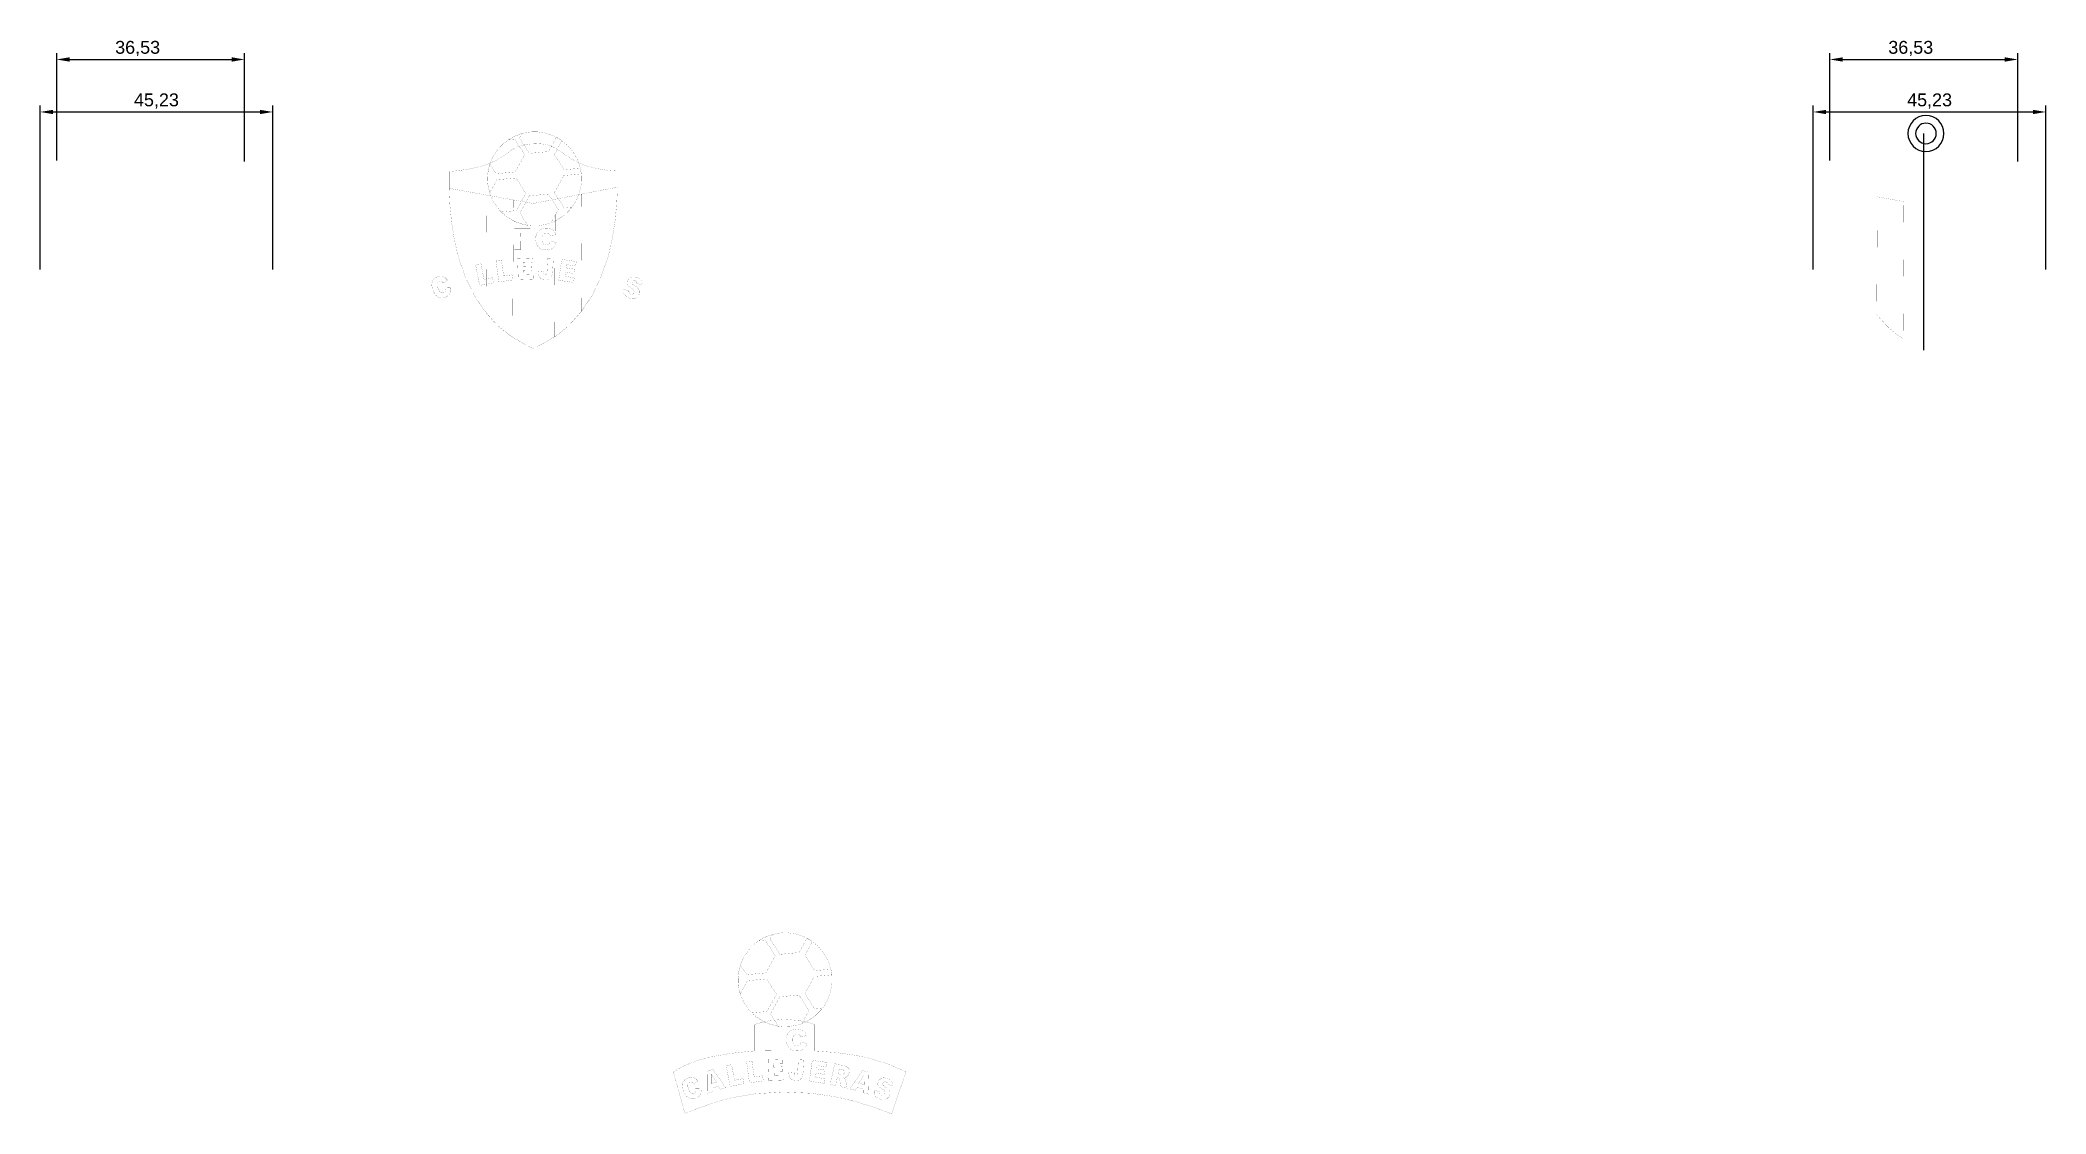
# Model space of a CAD drawing. Header units: millimetres. Extents: x -38 to 352, y -154 to 54.
import ezdxf

# ---------------------------------------------------------------- set-up
doc = ezdxf.new("R2010")
doc.units = ezdxf.units.MM
doc.styles.get("Standard").update_dxf_attribs({"font": 'arial.ttf'})
doc.dimstyles.new('ISO-25', dxfattribs={"dimtxt": 2.5, "dimasz": 2.5, "dimexe": 1.25, "dimexo": 0.625, "dimtad": 1, "dimtxsty": 'Standard', "dimcen": 2.5, "dimadec": 0, "dimazin": 0, "dimtfac": 1, "dimtmove": 0, "dimatfit": 3, "dimfxl": 1, "dimarcsym": 0})

msp = doc.modelspace()

# ---------------------------------------------------------------- blocks, each defined once
blk = doc.blocks.new('*D1')
at = {"color": 0, "lineweight": -2, "transparency": 16777216}
for p, q in [((-34.49, 31.03), (-34.49, 51.91)), ((2.05, 30.82), (2.05, 51.91)), ((-31.99, 50.66), (-0.45, 50.66))]:
    blk.add_line(p, q, dxfattribs=at)
at = {"color": 0, "transparency": 16777216}
for points in [[(-31.99, 51.08), (-31.99, 50.24), (-34.49, 50.66)], [(-0.45, 51.08), (-0.45, 50.24), (2.05, 50.66)]]:
    blk.add_solid(points, dxfattribs=at)
at = {"layer": 'Defpoints', "color": 0, "transparency": 16777216}
for p in [(2.05, 50.66), (-34.49, 30.41), (2.05, 30.19)]:
    blk.add_point(p, dxfattribs=at)
at = {"color": 0, "transparency": 16777216, "insert": (-18.75, 52.79), "char_height": 2.5, "attachment_point": 5}
blk.add_mtext('36,53', dxfattribs=at)
blk = doc.blocks.new('*D2')
at = {"color": 0, "lineweight": -2, "transparency": 16777216}
for p, q in [((-37.71, 9.82), (-37.71, 41.7)), ((-35.21, 40.45), (5.03, 40.45)), ((7.53, 9.82), (7.53, 41.7))]:
    blk.add_line(p, q, dxfattribs=at)
at = {"color": 0, "transparency": 16777216}
for points in [[(-35.21, 40.86), (-35.21, 40.03), (-37.71, 40.45)], [(5.03, 40.86), (5.03, 40.03), (7.53, 40.45)]]:
    blk.add_solid(points, dxfattribs=at)
at = {"layer": 'Defpoints', "color": 0, "transparency": 16777216}
for p in [(7.53, 40.45), (-37.71, 9.2), (7.53, 9.2)]:
    blk.add_point(p, dxfattribs=at)
at = {"color": 0, "transparency": 16777216, "insert": (-15.09, 42.57), "char_height": 2.5, "attachment_point": 5}
blk.add_mtext('45,23', dxfattribs=at)
blk = doc.blocks.new('*D17')
at = {"color": 0, "lineweight": -2, "transparency": 16777216}
for p, q in [((310.28, 31.03), (310.28, 51.91)), ((346.81, 30.82), (346.81, 51.91)), ((312.78, 50.66), (344.31, 50.66))]:
    blk.add_line(p, q, dxfattribs=at)
at = {"color": 0, "transparency": 16777216}
for points in [[(312.78, 51.08), (312.78, 50.24), (310.28, 50.66)], [(344.31, 51.08), (344.31, 50.24), (346.81, 50.66)]]:
    blk.add_solid(points, dxfattribs=at)
at = {"layer": 'Defpoints', "color": 0, "transparency": 16777216}
for p in [(346.81, 50.66), (310.28, 30.41), (346.81, 30.19)]:
    blk.add_point(p, dxfattribs=at)
at = {"color": 0, "transparency": 16777216, "insert": (326.02, 52.79), "char_height": 2.5, "attachment_point": 5}
blk.add_mtext('36,53', dxfattribs=at)
blk = doc.blocks.new('*D18')
at = {"color": 0, "lineweight": -2, "transparency": 16777216}
for p, q in [((307.06, 9.82), (307.06, 41.7)), ((309.56, 40.45), (349.79, 40.45)), ((352.29, 9.82), (352.29, 41.7))]:
    blk.add_line(p, q, dxfattribs=at)
at = {"color": 0, "transparency": 16777216}
for points in [[(309.56, 40.86), (309.56, 40.03), (307.06, 40.45)], [(349.79, 40.86), (349.79, 40.03), (352.29, 40.45)]]:
    blk.add_solid(points, dxfattribs=at)
at = {"layer": 'Defpoints', "color": 0, "transparency": 16777216}
for p in [(352.29, 40.45), (307.06, 9.2), (352.29, 9.2)]:
    blk.add_point(p, dxfattribs=at)
at = {"color": 0, "transparency": 16777216, "insert": (329.68, 42.57), "char_height": 2.5, "attachment_point": 5}
blk.add_mtext('45,23', dxfattribs=at)

# ---------------------------------------------------------------- dimensions: what is measured, and where the dimension line sits
for base, p1, p2, picture, middle in [((2.045, 50.66), (-34.488, 30.41), (2.045, 30.194), '*D1', (-18.746, 50.66)), ((346.813, 50.66), (310.28, 30.41), (346.813, 30.194), '*D17', (326.022, 50.66)), ((7.5261, 40.4472), (-37.7088, 9.195), (7.5261, 9.195), '*D2', (-15.0913, 40.4472)), ((352.294, 40.4472), (307.0591, 9.195), (352.294, 9.195), '*D18', (329.6765, 40.4472))]:
    dim = msp.add_linear_dim(base=base, p1=p1, p2=p2, dimstyle='ISO-25')
    dim.commit()
    dim.dimension.update_dxf_attribs({"geometry": picture, "text_midpoint": middle, "dimtype": 160})

# ---------------------------------------------------------------- linework, layer by layer
at = {"color": 1, "extrusion": (0, 0, -1)}
msp.add_line((328.538, -5.882), (328.538, 36.271), dxfattribs=at)
at = {"color": 0}
for points in [[(63.239, 30.707, 0.0203, 0.0203, 0), (62.284, 32.204, 0.0203, 0.0203, 0), (62.808, 33.168, 0.0203, 0.0203, 0), (63.193, 33.875, 0.0203, 0.0203, 0), (63.743, 34.888, 0.0203, 0.0203, 0), (63.728, 34.899, 0.0203, 0.0203, 0), (63.579, 35.003, 0.0203, 0.0203, 0), (63.564, 35.014, 0.0203, 0.0203, 0), (63.493, 35.062, 0.0203, 0.0203, 0), (62.753, 35.507, 0.0203, 0.0203, 0), (62.677, 35.547, 0.0203, 0.0203, 0), (62.653, 35.503, 0.0203, 0.0203, 0), (62.06, 34.413, 0.0203, 0.0203, 0), (61.71, 33.769, 0.0203, 0.0203, 0), (61.151, 32.741, 0.0203, 0.0203, 0), (59.286, 32.567, 0.0203, 0.0203, 0), (57.423, 32.392, 0.0203, 0.0203, 0), (56.468, 33.889, 0.0203, 0.0203, 0), (56.372, 34.038, 0.0203, 0.0203, 0), (55.513, 35.386, 0.0203, 0.0203, 0), (55.805, 35.923, 0.0203, 0.0203, 0), (55.991, 36.267, 0.0203, 0.0203, 0), (55.745, 36.199, 0.0203, 0.0203, 0), (54.565, 35.742, 0.0203, 0.0203, 0), (53.467, 35.139, 0.0203, 0.0203, 0), (53.262, 34.998, 0.0203, 0.0203, 0), (53.413, 35.012, 0.0203, 0.0203, 0), (54.591, 35.122, 0.0203, 0.0203, 0), (55.448, 33.779, 0.0203, 0.0203, 0), (55.546, 33.625, 0.0203, 0.0203, 0), (56.501, 32.128, 0.0203, 0.0203, 0), (55.592, 30.456, 0.0203, 0.0203, 0), (54.683, 28.785, 0.0203, 0.0203, 0), (52.819, 28.61, 0.0203, 0.0203, 0), (50.954, 28.436, 0.0203, 0.0203, 0), (50, 29.933, 0.0203, 0.0203, 0), (49.746, 30.331, 0.0203, 0.0203, 0), (49.671, 30.105, 0.0203, 0.0203, 0), (49.402, 28.93, 0.0203, 0.0203, 0), (49.284, 27.823, 0.0203, 0.0203, 0), (49.284, 27.454, 0.0203, 0.0203, 0), (49.284, 27.1, 0.0203, 0.0203, 0), (49.392, 26.041, 0.0203, 0.0203, 0), (49.638, 24.915, 0.0203, 0.0203, 0), (49.707, 24.697, 0.0203, 0.0203, 0), (50.193, 25.59, 0.0203, 0.0203, 0), (51.102, 27.262, 0.0203, 0.0203, 0), (52.966, 27.436, 0.0203, 0.0203, 0), (54.83, 27.61, 0.0203, 0.0203, 0), (55.785, 26.113, 0.0203, 0.0203, 0), (56.74, 24.616, 0.0203, 0.0203, 0), (55.892, 23.058, 0.0203, 0.0203, 0), (55.831, 22.945, 0.0203, 0.0203, 0), (54.922, 21.273, 0.0203, 0.0203, 0), (54.323, 21.217, 0.0203, 0.0203, 0), (53.058, 21.099, 0.0203, 0.0203, 0), (51.955, 20.996, 0.0203, 0.0203, 0), (52.127, 20.825, 0.0203, 0.0203, 0), (53.062, 20.051, 0.0203, 0.0203, 0), (54.092, 19.399, 0.0203, 0.0203, 0), (54.31, 19.289, 0.0203, 0.0203, 0), (54.312, 19.288, 0.0203, 0.0203, 0), (54.334, 19.277, 0.0203, 0.0203, 0), (54.337, 19.276, 0.0203, 0.0203, 0), (54.551, 19.168, 0.0203, 0.0203, 0), (55.678, 18.733, 0.0203, 0.0203, 0), (56.87, 18.441, 0.0203, 0.0203, 0), (57.116, 18.406, 0.0203, 0.0203, 0), (56.552, 19.291, 0.0203, 0.0203, 0), (56.327, 19.642, 0.0203, 0.0203, 0), (55.596, 20.789, 0.0203, 0.0203, 0), (56.506, 22.46, 0.0203, 0.0203, 0), (56.747, 22.904, 0.0203, 0.0203, 0), (57.415, 24.131, 0.0203, 0.0203, 0), (61.142, 24.48, 0.0203, 0.0203, 0), (61.858, 23.358, 0.0203, 0.0203, 0), (62.098, 22.983, 0.0203, 0.0203, 0), (62.459, 22.415, 0.0203, 0.0203, 0), (63.053, 21.486, 0.0203, 0.0203, 0), (62.447, 20.372, 0.0203, 0.0203, 0), (62.143, 19.814, 0.0203, 0.0203, 0), (61.901, 19.368, 0.0203, 0.0203, 0), (61.644, 18.896, 0.0203, 0.0203, 0), (61.712, 18.922, 0.0203, 0.0203, 0), (62.375, 19.208, 0.0203, 0.0203, 0), (62.44, 19.24, 0.0203, 0.0203, 0), (62.44, 19.242, 0.0203, 0.0203, 0), (62.44, 19.242, 0.0203, 0.0203, 0), (62.443, 19.241, 0.0203, 0.0203, 0), (62.443, 19.241, 0.0203, 0.0203, 0), (62.761, 19.397, 0.0203, 0.0203, 0), (64.216, 20.382, 0.0203, 0.0203, 0), (65.463, 21.611, 0.0203, 0.0203, 0), (65.677, 21.889, 0.0203, 0.0203, 0), (64.194, 21.75, 0.0203, 0.0203, 0), (63.239, 23.247, 0.0203, 0.0203, 0), (63.023, 23.585, 0.0203, 0.0203, 0), (62.284, 24.745, 0.0203, 0.0203, 0), (63.193, 26.416, 0.0203, 0.0203, 0), (64.102, 28.087, 0.0203, 0.0203, 0), (65.966, 28.262, 0.0203, 0.0203, 0), (67.516, 28.407, 0.0203, 0.0203, 0), (67.506, 28.5, 0.0203, 0.0203, 0), (67.355, 29.414, 0.0203, 0.0203, 0), (67.334, 29.503, 0.0203, 0.0203, 0), (66.058, 29.384, 0.0203, 0.0203, 0), (64.194, 29.21, 0.0203, 0.0203, 0), (63.239, 30.707, 0.0203, 0.0203, 0)], [(58.425, 36.594, 0.0203, 0.0203, 0), (58.885, 36.594, 0.0203, 0.0203, 0), (60.266, 36.409, 0.0203, 0.0203, 0), (61.982, 35.876, 0.0203, 0.0203, 0), (63.535, 35.033, 0.0203, 0.0203, 0), (64.888, 33.917, 0.0203, 0.0203, 0), (66.004, 32.564, 0.0203, 0.0203, 0), (66.846, 31.012, 0.0203, 0.0203, 0), (67.379, 29.296, 0.0203, 0.0203, 0), (67.565, 27.915, 0.0203, 0.0203, 0), (67.565, 27.454, 0.0203, 0.0203, 0), (67.565, 27.112, 0.0203, 0.0203, 0), (67.463, 26.087, 0.0203, 0.0203, 0), (67.164, 24.773, 0.0203, 0.0203, 0), (66.68, 23.53, 0.0203, 0.0203, 0), (66.025, 22.375, 0.0203, 0.0203, 0), (65.209, 21.328, 0.0203, 0.0203, 0), (64.245, 20.405, 0.0203, 0.0203, 0), (63.145, 19.626, 0.0203, 0.0203, 0), (62.238, 19.14, 0.0203, 0.0203, 0), (61.923, 19.009, 0.0203, 0.0203, 0), (61.607, 18.878, 0.0203, 0.0203, 0), (60.621, 18.581, 0.0203, 0.0203, 0), (59.293, 18.354, 0.0203, 0.0203, 0), (57.959, 18.325, 0.0203, 0.0203, 0), (56.641, 18.489, 0.0203, 0.0203, 0), (55.361, 18.842, 0.0203, 0.0203, 0), (54.14, 19.379, 0.0203, 0.0203, 0), (52.999, 20.097, 0.0203, 0.0203, 0), (52.202, 20.749, 0.0203, 0.0203, 0), (51.961, 20.99, 0.0203, 0.0203, 0), (51.72, 21.232, 0.0203, 0.0203, 0), (51.067, 22.029, 0.0203, 0.0203, 0), (50.349, 23.169, 0.0203, 0.0203, 0), (49.812, 24.39, 0.0203, 0.0203, 0), (49.459, 25.671, 0.0203, 0.0203, 0), (49.295, 26.988, 0.0203, 0.0203, 0), (49.324, 28.322, 0.0203, 0.0203, 0), (49.551, 29.65, 0.0203, 0.0203, 0), (49.849, 30.636, 0.0203, 0.0203, 0), (49.98, 30.951, 0.0203, 0.0203, 0), (50.11, 31.267, 0.0203, 0.0203, 0), (50.597, 32.175, 0.0203, 0.0203, 0), (51.376, 33.274, 0.0203, 0.0203, 0), (52.298, 34.238, 0.0203, 0.0203, 0), (53.346, 35.054, 0.0203, 0.0203, 0), (54.501, 35.709, 0.0203, 0.0203, 0), (55.744, 36.193, 0.0203, 0.0203, 0), (57.058, 36.492, 0.0203, 0.0203, 0), (58.083, 36.594, 0.0203, 0.0203, 0), (58.425, 36.594, 0.0203, 0.0203, 0)], [(58.185, 22.645, 0.0203, 0.0203, 0), (74.542, 25.824, 0.0203, 0.0203, 0), (74.547, 26.088, 0.0203, 0.0203, 0), (74.543, 28.714, 0.0203, 0.0203, 0), (74.538, 28.974, 0.0203, 0.0203, 0), (74.061, 28.992, 0.0203, 0.0203, 0), (72.634, 29.111, 0.0203, 0.0203, 0), (70.749, 29.396, 0.0203, 0.0203, 0), (68.905, 29.859, 0.0203, 0.0203, 0), (67.555, 30.336, 0.0203, 0.0203, 0), (67.122, 30.531, 0.0203, 0.0203, 0), (66.884, 30.638, 0.0203, 0.0203, 0), (65.744, 31.238, 0.0203, 0.0203, 0), (64.649, 31.916, 0.0203, 0.0203, 0), (64.433, 32.061, 0.0203, 0.0203, 0), (64.275, 32.168, 0.0203, 0.0203, 0), (63.488, 32.715, 0.0203, 0.0203, 0), (62.689, 33.245, 0.0203, 0.0203, 0), (62.526, 33.343, 0.0203, 0.0203, 0), (62.327, 33.462, 0.0203, 0.0203, 0), (61.703, 33.772, 0.0203, 0.0203, 0), (60.89, 34.058, 0.0203, 0.0203, 0), (60.041, 34.217, 0.0203, 0.0203, 0), (59.343, 34.264, 0.0203, 0.0203, 0), (59.11, 34.263, 0.0203, 0.0203, 0), (58.744, 34.261, 0.0203, 0.0203, 0), (57.647, 34.213, 0.0203, 0.0203, 0), (56.309, 34.025, 0.0203, 0.0203, 0), (55.038, 33.618, 0.0203, 0.0203, 0), (54.071, 33.114, 0.0203, 0.0203, 0), (53.775, 32.908, 0.0203, 0.0203, 0), (53.513, 32.727, 0.0203, 0.0203, 0), (52.731, 32.18, 0.0203, 0.0203, 0), (51.748, 31.527, 0.0203, 0.0203, 0), (50.719, 30.937, 0.0203, 0.0203, 0), (49.835, 30.52, 0.0203, 0.0203, 0), (49.533, 30.401, 0.0203, 0.0203, 0), (49.086, 30.225, 0.0203, 0.0203, 0), (47.703, 29.799, 0.0203, 0.0203, 0), (45.777, 29.364, 0.0203, 0.0203, 0), (43.804, 29.066, 0.0203, 0.0203, 0), (42.328, 28.913, 0.0203, 0.0203, 0), (41.835, 28.876, 0.0203, 0.0203, 0), (41.828, 28.605, 0.0203, 0.0203, 0), (41.824, 25.87, 0.0203, 0.0203, 0), (41.83, 25.594, 0.0203, 0.0203, 0), (58.185, 22.645, 0.0203, 0.0203, 0)], [(74.542, 25.824, 0.0203, 0.0203, 0), (74.525, 24.992, 0.0203, 0.0203, 0), (74.397, 22.498, 0.0203, 0.0203, 0), (74.074, 19.165, 0.0203, 0.0203, 0), (73.547, 15.857, 0.0203, 0.0203, 0), (73.011, 13.413, 0.0203, 0.0203, 0), (72.79, 12.609, 0.0203, 0.0203, 0), (72.592, 11.888, 0.0203, 0.0203, 0), (71.356, 8.386, 0.0203, 0.0203, 0), (69.764, 5.055, 0.0203, 0.0203, 0), (69.389, 4.42, 0.0203, 0.0203, 0), (69.094, 3.922, 0.0203, 0.0203, 0), (67.431, 1.546, 0.0203, 0.0203, 0), (65.503, -0.663, 0.0203, 0.0203, 0), (65.076, -1.077, 0.0203, 0.0203, 0), (64.702, -1.438, 0.0203, 0.0203, 0), (63.498, -2.434, 0.0203, 0.0203, 0), (61.819, -3.594, 0.0203, 0.0203, 0), (60.045, -4.616, 0.0203, 0.0203, 0), (58.654, -5.331, 0.0203, 0.0203, 0), (58.185, -5.559, 0.0203, 0.0203, 0), (57.702, -5.324, 0.0203, 0.0203, 0), (56.269, -4.586, 0.0203, 0.0203, 0), (54.444, -3.528, 0.0203, 0.0203, 0), (52.719, -2.325, 0.0203, 0.0203, 0), (51.483, -1.291, 0.0203, 0.0203, 0), (51.101, -0.916, 0.0203, 0.0203, 0), (50.703, -0.526, 0.0203, 0.0203, 0), (48.901, 1.545, 0.0203, 0.0203, 0), (47.334, 3.763, 0.0203, 0.0203, 0), (47.055, 4.226, 0.0203, 0.0203, 0), (46.675, 4.855, 0.0203, 0.0203, 0), (45.067, 8.158, 0.0203, 0.0203, 0), (43.817, 11.634, 0.0203, 0.0203, 0), (43.617, 12.35, 0.0203, 0.0203, 0), (43.391, 13.153, 0.0203, 0.0203, 0), (42.844, 15.601, 0.0203, 0.0203, 0), (42.306, 18.915, 0.0203, 0.0203, 0), (41.978, 22.258, 0.0203, 0.0203, 0), (41.847, 24.76, 0.0203, 0.0203, 0), (41.83, 25.594, 0.0203, 0.0203, 0), (41.824, 25.87, 0.0203, 0.0203, 0), (41.828, 28.605, 0.0203, 0.0203, 0), (41.835, 28.876, 0.0203, 0.0203, 0), (42.328, 28.913, 0.0203, 0.0203, 0), (43.804, 29.066, 0.0203, 0.0203, 0), (45.777, 29.364, 0.0203, 0.0203, 0), (47.703, 29.799, 0.0203, 0.0203, 0), (49.086, 30.225, 0.0203, 0.0203, 0), (49.533, 30.401, 0.0203, 0.0203, 0), (49.835, 30.52, 0.0203, 0.0203, 0), (50.719, 30.937, 0.0203, 0.0203, 0), (51.748, 31.527, 0.0203, 0.0203, 0), (52.731, 32.18, 0.0203, 0.0203, 0), (53.513, 32.727, 0.0203, 0.0203, 0), (53.775, 32.908, 0.0203, 0.0203, 0), (54.071, 33.114, 0.0203, 0.0203, 0), (55.038, 33.618, 0.0203, 0.0203, 0), (56.309, 34.025, 0.0203, 0.0203, 0), (57.647, 34.213, 0.0203, 0.0203, 0), (58.744, 34.261, 0.0203, 0.0203, 0), (59.11, 34.263, 0.0203, 0.0203, 0), (59.343, 34.264, 0.0203, 0.0203, 0), (60.041, 34.217, 0.0203, 0.0203, 0), (60.89, 34.058, 0.0203, 0.0203, 0), (61.703, 33.772, 0.0203, 0.0203, 0), (62.327, 33.462, 0.0203, 0.0203, 0), (62.526, 33.343, 0.0203, 0.0203, 0), (62.689, 33.245, 0.0203, 0.0203, 0), (63.488, 32.715, 0.0203, 0.0203, 0), (64.275, 32.168, 0.0203, 0.0203, 0), (64.433, 32.061, 0.0203, 0.0203, 0), (64.649, 31.916, 0.0203, 0.0203, 0), (65.744, 31.238, 0.0203, 0.0203, 0), (66.884, 30.638, 0.0203, 0.0203, 0), (67.122, 30.531, 0.0203, 0.0203, 0), (67.555, 30.336, 0.0203, 0.0203, 0), (68.905, 29.859, 0.0203, 0.0203, 0), (70.749, 29.396, 0.0203, 0.0203, 0), (72.634, 29.111, 0.0203, 0.0203, 0), (74.061, 28.992, 0.0203, 0.0203, 0), (74.538, 28.974, 0.0203, 0.0203, 0), (74.543, 28.714, 0.0203, 0.0203, 0), (74.547, 26.088, 0.0203, 0.0203, 0), (74.542, 25.824, 0.0203, 0.0203, 0)], [(49.045, 1.363, 0.0203, 0.0203, 0), (49.203, 1.165, 0.0203, 0.0203, 0), (50.916, -0.735, 0.0203, 0.0203, 0), (51.101, -0.916, 0.0203, 0.0203, 0), (51.341, -1.152, 0.0203, 0.0203, 0), (52.59, -2.224, 0.0203, 0.0203, 0), (53.9, -3.178, 0.0203, 0.0203, 0), (54.171, -3.354, 0.0203, 0.0203, 0), (54.225, 5.439, 0.0203, 0.0203, 0), (54.31, 19.269, 0.0203, 0.0203, 0), (54.336, 23.339, 0.0203, 0.0203, 0), (49.186, 24.268, 0.0203, 0.0203, 0), (41.83, 25.594, 0.0203, 0.0203, 0), (41.847, 24.76, 0.0203, 0.0203, 0), (41.978, 22.258, 0.0203, 0.0203, 0), (42.306, 18.915, 0.0203, 0.0203, 0), (42.844, 15.601, 0.0203, 0.0203, 0), (43.391, 13.153, 0.0203, 0.0203, 0), (43.617, 12.35, 0.0203, 0.0203, 0), (43.817, 11.634, 0.0203, 0.0203, 0), (45.067, 8.158, 0.0203, 0.0203, 0), (46.675, 4.855, 0.0203, 0.0203, 0), (47.055, 4.226, 0.0203, 0.0203, 0), (47.204, 3.978, 0.0203, 0.0203, 0), (48.862, 1.592, 0.0203, 0.0203, 0), (49.045, 1.363, 0.0203, 0.0203, 0)], [(54.31, 19.269, 0.0203, 0.0203, 0), (54.336, 23.339, 0.0203, 0.0203, 0), (49.186, 24.268, 0.0203, 0.0203, 0), (49.118, 13.289, 0.0203, 0.0203, 0), (49.065, 4.68, 0.0203, 0.0203, 0), (49.045, 1.363, 0.0203, 0.0203, 0), (49.203, 1.165, 0.0203, 0.0203, 0), (50.916, -0.735, 0.0203, 0.0203, 0), (51.101, -0.916, 0.0203, 0.0203, 0), (51.341, -1.152, 0.0203, 0.0203, 0), (52.59, -2.224, 0.0203, 0.0203, 0), (53.9, -3.178, 0.0203, 0.0203, 0), (54.171, -3.354, 0.0203, 0.0203, 0), (54.225, 5.439, 0.0203, 0.0203, 0), (54.31, 19.269, 0.0203, 0.0203, 0)], [(49.118, 13.289, 0.0203, 0.0203, 0), (49.065, 4.68, 0.0203, 0.0203, 0), (49.045, 1.363, 0.0203, 0.0203, 0), (49.203, 1.165, 0.0203, 0.0203, 0), (50.916, -0.735, 0.0203, 0.0203, 0), (51.101, -0.916, 0.0203, 0.0203, 0), (51.341, -1.152, 0.0203, 0.0203, 0), (52.59, -2.224, 0.0203, 0.0203, 0), (53.9, -3.178, 0.0203, 0.0203, 0), (54.171, -3.354, 0.0203, 0.0203, 0), (54.225, 5.439, 0.0203, 0.0203, 0), (54.31, 19.269, 0.0203, 0.0203, 0), (54.336, 23.339, 0.0203, 0.0203, 0), (49.186, 24.268, 0.0203, 0.0203, 0), (49.118, 13.289, 0.0203, 0.0203, 0)], [(54.225, 5.439, 0.0203, 0.0203, 0), (54.171, -3.354, 0.0203, 0.0203, 0), (54.487, -3.559, 0.0203, 0.0203, 0), (56.125, -4.509, 0.0203, 0.0203, 0), (57.833, -5.388, 0.0203, 0.0203, 0), (58.185, -5.559, 0.0203, 0.0203, 0), (58.547, -5.383, 0.0203, 0.0203, 0), (60.3, -4.479, 0.0203, 0.0203, 0), (61.977, -3.498, 0.0203, 0.0203, 0), (62.301, -3.285, 0.0203, 0.0203, 0), (62.355, 5.477, 0.0203, 0.0203, 0), (62.44, 19.242, 0.0203, 0.0203, 0), (62.466, 23.477, 0.0203, 0.0203, 0), (58.185, 22.645, 0.0203, 0.0203, 0), (54.336, 23.339, 0.0203, 0.0203, 0), (54.31, 19.269, 0.0203, 0.0203, 0), (54.225, 5.439, 0.0203, 0.0203, 0)], [(67.559, 13.363, 0.0203, 0.0203, 0), (67.628, 24.48, 0.0203, 0.0203, 0), (62.466, 23.477, 0.0203, 0.0203, 0), (62.44, 19.242, 0.0203, 0.0203, 0), (62.355, 5.477, 0.0203, 0.0203, 0), (62.301, -3.285, 0.0203, 0.0203, 0), (62.544, -3.124, 0.0203, 0.0203, 0), (63.726, -2.256, 0.0203, 0.0203, 0), (64.857, -1.288, 0.0203, 0.0203, 0), (65.076, -1.077, 0.0203, 0.0203, 0), (65.295, -0.864, 0.0203, 0.0203, 0), (67.303, 1.38, 0.0203, 0.0203, 0), (67.487, 1.616, 0.0203, 0.0203, 0), (67.507, 4.799, 0.0203, 0.0203, 0), (67.559, 13.363, 0.0203, 0.0203, 0)], [(67.507, 4.799, 0.0203, 0.0203, 0), (67.487, 1.616, 0.0203, 0.0203, 0), (67.661, 1.841, 0.0203, 0.0203, 0), (69.245, 4.178, 0.0203, 0.0203, 0), (69.389, 4.42, 0.0203, 0.0203, 0), (69.764, 5.055, 0.0203, 0.0203, 0), (71.356, 8.386, 0.0203, 0.0203, 0), (72.592, 11.888, 0.0203, 0.0203, 0), (72.79, 12.609, 0.0203, 0.0203, 0), (73.011, 13.413, 0.0203, 0.0203, 0), (73.547, 15.857, 0.0203, 0.0203, 0), (74.074, 19.165, 0.0203, 0.0203, 0), (74.397, 22.498, 0.0203, 0.0203, 0), (74.525, 24.992, 0.0203, 0.0203, 0), (74.542, 25.824, 0.0203, 0.0203, 0), (67.628, 24.48, 0.0203, 0.0203, 0), (67.559, 13.363, 0.0203, 0.0203, 0), (67.507, 4.799, 0.0203, 0.0203, 0)], [(324.663, 18.945, 0.0203, 0.0203, 0), (324.688, 23.015, 0.0203, 0.0203, 0), (319.539, 23.944, 0.0203, 0.0203, 0), (319.471, 12.965, 0.0203, 0.0203, 0), (319.418, 4.357, 0.0203, 0.0203, 0), (319.397, 1.04, 0.0203, 0.0203, 0), (319.556, 0.841, 0.0203, 0.0203, 0), (321.269, -1.059, 0.0203, 0.0203, 0), (321.454, -1.24, 0.0203, 0.0203, 0), (321.693, -1.475, 0.0203, 0.0203, 0), (322.942, -2.548, 0.0203, 0.0203, 0), (324.253, -3.501, 0.0203, 0.0203, 0), (324.524, -3.678, 0.0203, 0.0203, 0), (324.578, 5.115, 0.0203, 0.0203, 0), (324.663, 18.945, 0.0203, 0.0203, 0)], [(54.497, 17.784, 0.0203, 0.0203, 0), (57.625, 17.784, 0.0203, 0.0203, 0), (57.625, 16.904, 0.0203, 0.0203, 0), (55.767, 16.904, 0.0203, 0.0203, 0), (55.767, 16.189, 0.0203, 0.0203, 0), (57.357, 16.189, 0.0203, 0.0203, 0), (57.357, 15.36, 0.0203, 0.0203, 0), (55.767, 15.36, 0.0203, 0.0203, 0), (55.767, 13.69, 0.0203, 0.0203, 0), (54.497, 13.69, 0.0203, 0.0203, 0), (54.497, 17.784, 0.0203, 0.0203, 0)], [(61.53, 15.366, 0.0203, 0.0203, 0), (62.639, 15.031, 0.0203, 0.0203, 0), (62.621, 14.954, 0.0203, 0.0203, 0), (62.495, 14.603, 0.0203, 0.0203, 0), (62.326, 14.305, 0.0203, 0.0203, 0), (62.287, 14.252, 0.0203, 0.0203, 0), (62.246, 14.201, 0.0203, 0.0203, 0), (62.017, 13.978, 0.0203, 0.0203, 0), (61.749, 13.807, 0.0203, 0.0203, 0), (61.69, 13.781, 0.0203, 0.0203, 0), (61.63, 13.754, 0.0203, 0.0203, 0), (61.285, 13.661, 0.0203, 0.0203, 0), (60.908, 13.622, 0.0203, 0.0203, 0), (60.784, 13.622, 0.0203, 0.0203, 0), (60.632, 13.622, 0.0203, 0.0203, 0), (60.176, 13.67, 0.0203, 0.0203, 0), (59.762, 13.783, 0.0203, 0.0203, 0), (59.691, 13.815, 0.0203, 0.0203, 0), (59.62, 13.848, 0.0203, 0.0203, 0), (59.297, 14.083, 0.0203, 0.0203, 0), (59.012, 14.416, 0.0203, 0.0203, 0), (58.961, 14.498, 0.0203, 0.0203, 0), (58.91, 14.579, 0.0203, 0.0203, 0), (58.73, 15.054, 0.0203, 0.0203, 0), (58.653, 15.574, 0.0203, 0.0203, 0), (58.653, 15.747, 0.0203, 0.0203, 0), (58.653, 15.867, 0.0203, 0.0203, 0), (58.687, 16.226, 0.0203, 0.0203, 0), (58.788, 16.645, 0.0203, 0.0203, 0), (58.957, 17.006, 0.0203, 0.0203, 0), (59.126, 17.241, 0.0203, 0.0203, 0), (59.194, 17.308, 0.0203, 0.0203, 0), (59.284, 17.399, 0.0203, 0.0203, 0), (59.847, 17.717, 0.0203, 0.0203, 0), (60.505, 17.853, 0.0203, 0.0203, 0), (60.724, 17.853, 0.0203, 0.0203, 0), (60.897, 17.853, 0.0203, 0.0203, 0), (61.415, 17.775, 0.0203, 0.0203, 0), (61.867, 17.593, 0.0203, 0.0203, 0), (61.941, 17.54, 0.0203, 0.0203, 0), (62.015, 17.489, 0.0203, 0.0203, 0), (62.327, 17.144, 0.0203, 0.0203, 0), (62.563, 16.687, 0.0203, 0.0203, 0), (62.599, 16.579, 0.0203, 0.0203, 0), (61.484, 16.332, 0.0203, 0.0203, 0), (61.474, 16.363, 0.0203, 0.0203, 0), (61.372, 16.59, 0.0203, 0.0203, 0), (61.361, 16.604, 0.0203, 0.0203, 0), (61.343, 16.628, 0.0203, 0.0203, 0), (61.126, 16.813, 0.0203, 0.0203, 0), (61.101, 16.826, 0.0203, 0.0203, 0), (61.075, 16.839, 0.0203, 0.0203, 0), (60.836, 16.904, 0.0203, 0.0203, 0), (60.757, 16.904, 0.0203, 0.0203, 0), (60.661, 16.904, 0.0203, 0.0203, 0), (60.376, 16.818, 0.0203, 0.0203, 0), (60.134, 16.617, 0.0203, 0.0203, 0), (60.096, 16.559, 0.0203, 0.0203, 0), (60.067, 16.517, 0.0203, 0.0203, 0), (59.966, 16.23, 0.0203, 0.0203, 0), (59.923, 15.873, 0.0203, 0.0203, 0), (59.923, 15.754, 0.0203, 0.0203, 0), (59.923, 15.611, 0.0203, 0.0203, 0), (59.974, 15.182, 0.0203, 0.0203, 0), (60.095, 14.865, 0.0203, 0.0203, 0), (60.13, 14.822, 0.0203, 0.0203, 0), (60.164, 14.781, 0.0203, 0.0203, 0), (60.378, 14.634, 0.0203, 0.0203, 0), (60.627, 14.571, 0.0203, 0.0203, 0), (60.711, 14.571, 0.0203, 0.0203, 0), (60.79, 14.571, 0.0203, 0.0203, 0), (61.03, 14.622, 0.0203, 0.0203, 0), (61.229, 14.741, 0.0203, 0.0203, 0), (61.26, 14.775, 0.0203, 0.0203, 0), (61.291, 14.809, 0.0203, 0.0203, 0), (61.42, 15.024, 0.0203, 0.0203, 0), (61.515, 15.301, 0.0203, 0.0203, 0), (61.53, 15.366, 0.0203, 0.0203, 0)], [(55.121, 11.938, 0.0203, 0.0203, 0), (57.97, 12.044, 0.0203, 0.0203, 0), (58.003, 11.167, 0.0203, 0.0203, 0), (56.222, 11.102, 0.0203, 0.0203, 0), (56.246, 10.448, 0.0203, 0.0203, 0), (57.897, 10.51, 0.0203, 0.0203, 0), (57.928, 9.673, 0.0203, 0.0203, 0), (56.277, 9.612, 0.0203, 0.0203, 0), (56.307, 8.804, 0.0203, 0.0203, 0), (58.141, 8.872, 0.0203, 0.0203, 0), (58.175, 7.944, 0.0203, 0.0203, 0), (55.273, 7.836, 0.0203, 0.0203, 0), (55.121, 11.938, 0.0203, 0.0203, 0)], [(61.016, 11.965, 0.0203, 0.0203, 0), (62.084, 11.902, 0.0203, 0.0203, 0), (61.954, 9.677, 0.0203, 0.0203, 0), (61.947, 9.56, 0.0203, 0.0203, 0), (61.892, 9.061, 0.0203, 0.0203, 0), (61.808, 8.676, 0.0203, 0.0203, 0), (61.787, 8.616, 0.0203, 0.0203, 0), (61.766, 8.557, 0.0203, 0.0203, 0), (61.61, 8.288, 0.0203, 0.0203, 0), (61.386, 8.06, 0.0203, 0.0203, 0), (61.331, 8.02, 0.0203, 0.0203, 0), (61.276, 7.981, 0.0203, 0.0203, 0), (60.959, 7.852, 0.0203, 0.0203, 0), (60.589, 7.81, 0.0203, 0.0203, 0), (60.507, 7.814, 0.0203, 0.0203, 0), (60.42, 7.819, 0.0203, 0.0203, 0), (60.046, 7.883, 0.0203, 0.0203, 0), (59.755, 7.998, 0.0203, 0.0203, 0), (59.709, 8.029, 0.0203, 0.0203, 0), (59.662, 8.06, 0.0203, 0.0203, 0), (59.466, 8.25, 0.0203, 0.0203, 0), (59.317, 8.49, 0.0203, 0.0203, 0), (59.294, 8.545, 0.0203, 0.0203, 0), (59.271, 8.6, 0.0203, 0.0203, 0), (59.191, 8.913, 0.0203, 0.0203, 0), (59.157, 9.243, 0.0203, 0.0203, 0), (59.157, 9.353, 0.0203, 0.0203, 0), (60.181, 9.458, 0.0203, 0.0203, 0), (60.178, 9.413, 0.0203, 0.0203, 0), (60.192, 9.079, 0.0203, 0.0203, 0), (60.197, 9.056, 0.0203, 0.0203, 0), (60.202, 9.034, 0.0203, 0.0203, 0), (60.298, 8.852, 0.0203, 0.0203, 0), (60.312, 8.837, 0.0203, 0.0203, 0), (60.322, 8.828, 0.0203, 0.0203, 0), (60.464, 8.776, 0.0203, 0.0203, 0), (60.483, 8.774, 0.0203, 0.0203, 0), (60.513, 8.773, 0.0203, 0.0203, 0), (60.74, 8.891, 0.0203, 0.0203, 0), (60.755, 8.916, 0.0203, 0.0203, 0), (60.77, 8.942, 0.0203, 0.0203, 0), (60.83, 9.124, 0.0203, 0.0203, 0), (60.866, 9.381, 0.0203, 0.0203, 0), (60.869, 9.443, 0.0203, 0.0203, 0), (61.016, 11.965, 0.0203, 0.0203, 0)], [(63.721, 11.77, 0.0203, 0.0203, 0), (66.544, 11.37, 0.0203, 0.0203, 0), (66.421, 10.501, 0.0203, 0.0203, 0), (64.657, 10.752, 0.0203, 0.0203, 0), (64.565, 10.105, 0.0203, 0.0203, 0), (66.2, 9.872, 0.0203, 0.0203, 0), (66.083, 9.044, 0.0203, 0.0203, 0), (64.448, 9.276, 0.0203, 0.0203, 0), (64.334, 8.476, 0.0203, 0.0203, 0), (66.151, 8.218, 0.0203, 0.0203, 0), (66.02, 7.299, 0.0203, 0.0203, 0), (63.145, 7.706, 0.0203, 0.0203, 0), (63.721, 11.77, 0.0203, 0.0203, 0)], [(41.07, 6.286, 0.0203, 0.0203, 0), (42.062, 6.314, 0.0203, 0.0203, 0), (42.076, 6.236, 0.0203, 0.0203, 0), (42.106, 5.871, 0.0203, 0.0203, 0), (42.083, 5.54, 0.0203, 0.0203, 0), (42.071, 5.479, 0.0203, 0.0203, 0), (42.058, 5.418, 0.0203, 0.0203, 0), (41.96, 5.14, 0.0203, 0.0203, 0), (41.812, 4.898, 0.0203, 0.0203, 0), (41.775, 4.855, 0.0203, 0.0203, 0), (41.738, 4.812, 0.0203, 0.0203, 0), (41.501, 4.62, 0.0203, 0.0203, 0), (41.194, 4.456, 0.0203, 0.0203, 0), (41.122, 4.428, 0.0203, 0.0203, 0), (41.034, 4.394, 0.0203, 0.0203, 0), (40.628, 4.288, 0.0203, 0.0203, 0), (40.262, 4.265, 0.0203, 0.0203, 0), (40.195, 4.274, 0.0203, 0.0203, 0), (40.128, 4.283, 0.0203, 0.0203, 0), (39.788, 4.403, 0.0203, 0.0203, 0), (39.443, 4.627, 0.0203, 0.0203, 0), (39.373, 4.687, 0.0203, 0.0203, 0), (39.303, 4.747, 0.0203, 0.0203, 0), (38.989, 5.136, 0.0203, 0.0203, 0), (38.721, 5.641, 0.0203, 0.0203, 0), (38.675, 5.759, 0.0203, 0.0203, 0), (38.613, 5.917, 0.0203, 0.0203, 0), (38.453, 6.639, 0.0203, 0.0203, 0), (38.491, 7.27, 0.0203, 0.0203, 0), (38.529, 7.382, 0.0203, 0.0203, 0), (38.566, 7.495, 0.0203, 0.0203, 0), (38.891, 7.964, 0.0203, 0.0203, 0), (39.401, 8.31, 0.0203, 0.0203, 0), (39.53, 8.361, 0.0203, 0.0203, 0), (39.631, 8.4, 0.0203, 0.0203, 0), (40.1, 8.5, 0.0203, 0.0203, 0), (40.521, 8.469, 0.0203, 0.0203, 0), (40.598, 8.442, 0.0203, 0.0203, 0), (40.675, 8.416, 0.0203, 0.0203, 0), (41.046, 8.19, 0.0203, 0.0203, 0), (41.398, 7.837, 0.0203, 0.0203, 0), (41.466, 7.747, 0.0203, 0.0203, 0), (40.681, 7.174, 0.0203, 0.0203, 0), (40.662, 7.2, 0.0203, 0.0203, 0), (40.499, 7.38, 0.0203, 0.0203, 0), (40.486, 7.389, 0.0203, 0.0203, 0), (40.463, 7.407, 0.0203, 0.0203, 0), (40.225, 7.513, 0.0203, 0.0203, 0), (40.201, 7.517, 0.0203, 0.0203, 0), (40.175, 7.521, 0.0203, 0.0203, 0), (39.927, 7.494, 0.0203, 0.0203, 0), (39.902, 7.484, 0.0203, 0.0203, 0), (39.846, 7.462, 0.0203, 0.0203, 0), (39.635, 7.287, 0.0203, 0.0203, 0), (39.519, 7.025, 0.0203, 0.0203, 0), (39.51, 6.96, 0.0203, 0.0203, 0), (39.503, 6.911, 0.0203, 0.0203, 0), (39.528, 6.613, 0.0203, 0.0203, 0), (39.634, 6.241, 0.0203, 0.0203, 0), (39.668, 6.156, 0.0203, 0.0203, 0), (39.709, 6.05, 0.0203, 0.0203, 0), (39.918, 5.637, 0.0203, 0.0203, 0), (40.128, 5.377, 0.0203, 0.0203, 0), (40.171, 5.349, 0.0203, 0.0203, 0), (40.213, 5.32, 0.0203, 0.0203, 0), (40.434, 5.249, 0.0203, 0.0203, 0), (40.669, 5.273, 0.0203, 0.0203, 0), (40.719, 5.292, 0.0203, 0.0203, 0), (40.766, 5.311, 0.0203, 0.0203, 0), (40.95, 5.438, 0.0203, 0.0203, 0), (41.062, 5.61, 0.0203, 0.0203, 0), (41.075, 5.651, 0.0203, 0.0203, 0), (41.086, 5.692, 0.0203, 0.0203, 0), (41.109, 5.934, 0.0203, 0.0203, 0), (41.082, 6.221, 0.0203, 0.0203, 0), (41.07, 6.286, 0.0203, 0.0203, 0)], [(46.969, 10.728, 0.0203, 0.0203, 0), (48.014, 10.931, 0.0203, 0.0203, 0), (48.603, 7.892, 0.0203, 0.0203, 0), (50.24, 8.21, 0.0203, 0.0203, 0), (50.431, 7.219, 0.0203, 0.0203, 0), (47.751, 6.699, 0.0203, 0.0203, 0), (46.969, 10.728, 0.0203, 0.0203, 0)], [(50.941, 11.477, 0.0203, 0.0203, 0), (51.996, 11.619, 0.0203, 0.0203, 0), (52.41, 8.552, 0.0203, 0.0203, 0), (54.062, 8.775, 0.0203, 0.0203, 0), (54.197, 7.775, 0.0203, 0.0203, 0), (51.491, 7.41, 0.0203, 0.0203, 0), (50.941, 11.477, 0.0203, 0.0203, 0)], [(75.806, 5.977, 0.0203, 0.0203, 0), (76.775, 5.649, 0.0203, 0.0203, 0), (76.763, 5.602, 0.0203, 0.0203, 0), (76.767, 5.448, 0.0203, 0.0203, 0), (76.836, 5.258, 0.0203, 0.0203, 0), (76.965, 5.101, 0.0203, 0.0203, 0), (77.093, 5.013, 0.0203, 0.0203, 0), (77.14, 4.995, 0.0203, 0.0203, 0), (77.175, 4.982, 0.0203, 0.0203, 0), (77.486, 4.977, 0.0203, 0.0203, 0), (77.513, 4.989, 0.0203, 0.0203, 0), (77.54, 5.002, 0.0203, 0.0203, 0), (77.724, 5.195, 0.0203, 0.0203, 0), (77.734, 5.221, 0.0203, 0.0203, 0), (77.76, 5.294, 0.0203, 0.0203, 0), (77.797, 5.528, 0.0203, 0.0203, 0), (77.754, 5.748, 0.0203, 0.0203, 0), (77.643, 5.909, 0.0203, 0.0203, 0), (77.538, 6.008, 0.0203, 0.0203, 0), (77.502, 6.039, 0.0203, 0.0203, 0), (77.416, 6.114, 0.0203, 0.0203, 0), (77.144, 6.317, 0.0203, 0.0203, 0), (76.88, 6.482, 0.0203, 0.0203, 0), (76.689, 6.608, 0.0203, 0.0203, 0), (76.574, 6.722, 0.0203, 0.0203, 0), (76.547, 6.767, 0.0203, 0.0203, 0), (76.509, 6.828, 0.0203, 0.0203, 0), (76.447, 7.169, 0.0203, 0.0203, 0), (76.519, 7.538, 0.0203, 0.0203, 0), (76.548, 7.613, 0.0203, 0.0203, 0), (76.566, 7.662, 0.0203, 0.0203, 0), (76.863, 8.081, 0.0203, 0.0203, 0), (76.904, 8.115, 0.0203, 0.0203, 0), (76.945, 8.15, 0.0203, 0.0203, 0), (77.174, 8.282, 0.0203, 0.0203, 0), (77.436, 8.357, 0.0203, 0.0203, 0), (77.494, 8.363, 0.0203, 0.0203, 0), (77.552, 8.37, 0.0203, 0.0203, 0), (77.88, 8.346, 0.0203, 0.0203, 0), (78.26, 8.243, 0.0203, 0.0203, 0), (78.344, 8.211, 0.0203, 0.0203, 0), (78.446, 8.172, 0.0203, 0.0203, 0), (78.861, 7.936, 0.0203, 0.0203, 0), (79.144, 7.645, 0.0203, 0.0203, 0), (79.181, 7.578, 0.0203, 0.0203, 0), (79.203, 7.537, 0.0203, 0.0203, 0), (79.276, 7.411, 0.0203, 0.0203, 0), (79.336, 7.267, 0.0203, 0.0203, 0), (79.347, 7.095, 0.0203, 0.0203, 0), (79.315, 6.905, 0.0203, 0.0203, 0), (79.299, 6.843, 0.0203, 0.0203, 0), (78.319, 7.116, 0.0203, 0.0203, 0), (78.333, 7.177, 0.0203, 0.0203, 0), (78.274, 7.414, 0.0203, 0.0203, 0), (78.074, 7.572, 0.0203, 0.0203, 0), (78.018, 7.594, 0.0203, 0.0203, 0), (77.986, 7.606, 0.0203, 0.0203, 0), (77.882, 7.62, 0.0203, 0.0203, 0), (77.727, 7.608, 0.0203, 0.0203, 0), (77.592, 7.554, 0.0203, 0.0203, 0), (77.52, 7.484, 0.0203, 0.0203, 0), (77.511, 7.456, 0.0203, 0.0203, 0), (77.497, 7.415, 0.0203, 0.0203, 0), (77.453, 7.294, 0.0203, 0.0203, 0), (77.425, 7.125, 0.0203, 0.0203, 0), (77.484, 6.95, 0.0203, 0.0203, 0), (77.63, 6.804, 0.0203, 0.0203, 0), (77.687, 6.768, 0.0203, 0.0203, 0), (77.752, 6.728, 0.0203, 0.0203, 0), (77.948, 6.604, 0.0203, 0.0203, 0), (78.199, 6.435, 0.0203, 0.0203, 0), (78.425, 6.256, 0.0203, 0.0203, 0), (78.616, 6.062, 0.0203, 0.0203, 0), (78.757, 5.847, 0.0203, 0.0203, 0), (78.837, 5.604, 0.0203, 0.0203, 0), (78.843, 5.329, 0.0203, 0.0203, 0), (78.792, 5.091, 0.0203, 0.0203, 0), (78.763, 5.016, 0.0203, 0.0203, 0), (78.74, 4.955, 0.0203, 0.0203, 0), (78.586, 4.678, 0.0203, 0.0203, 0), (78.382, 4.442, 0.0203, 0.0203, 0), (78.333, 4.4, 0.0203, 0.0203, 0), (78.284, 4.36, 0.0203, 0.0203, 0), (78.023, 4.206, 0.0203, 0.0203, 0), (77.736, 4.118, 0.0203, 0.0203, 0), (77.674, 4.111, 0.0203, 0.0203, 0), (77.613, 4.104, 0.0203, 0.0203, 0), (77.281, 4.123, 0.0203, 0.0203, 0), (76.915, 4.216, 0.0203, 0.0203, 0), (76.838, 4.246, 0.0203, 0.0203, 0), (76.7, 4.298, 0.0203, 0.0203, 0), (76.178, 4.605, 0.0203, 0.0203, 0), (75.872, 4.974, 0.0203, 0.0203, 0), (75.844, 5.056, 0.0203, 0.0203, 0), (75.824, 5.113, 0.0203, 0.0203, 0), (75.772, 5.284, 0.0203, 0.0203, 0), (75.737, 5.492, 0.0203, 0.0203, 0), (75.744, 5.712, 0.0203, 0.0203, 0), (75.786, 5.912, 0.0203, 0.0203, 0), (75.806, 5.977, 0.0203, 0.0203, 0)], [(111.958, -125.08, 0.0203, 0.0203, 0), (111.002, -123.583, 0.0203, 0.0203, 0), (111.526, -122.619, 0.0203, 0.0203, 0), (111.911, -121.911, 0.0203, 0.0203, 0), (112.462, -120.899, 0.0203, 0.0203, 0), (112.447, -120.888, 0.0203, 0.0203, 0), (112.298, -120.784, 0.0203, 0.0203, 0), (112.282, -120.773, 0.0203, 0.0203, 0), (112.211, -120.724, 0.0203, 0.0203, 0), (111.472, -120.28, 0.0203, 0.0203, 0), (111.395, -120.24, 0.0203, 0.0203, 0), (111.372, -120.284, 0.0203, 0.0203, 0), (110.778, -121.374, 0.0203, 0.0203, 0), (110.428, -122.018, 0.0203, 0.0203, 0), (109.869, -123.046, 0.0203, 0.0203, 0), (108.005, -123.22, 0.0203, 0.0203, 0), (106.141, -123.394, 0.0203, 0.0203, 0), (105.186, -121.898, 0.0203, 0.0203, 0), (105.091, -121.748, 0.0203, 0.0203, 0), (104.231, -120.401, 0.0203, 0.0203, 0), (104.523, -119.864, 0.0203, 0.0203, 0), (104.71, -119.52, 0.0203, 0.0203, 0), (104.463, -119.588, 0.0203, 0.0203, 0), (103.283, -120.045, 0.0203, 0.0203, 0), (102.186, -120.648, 0.0203, 0.0203, 0), (101.98, -120.789, 0.0203, 0.0203, 0), (102.132, -120.775, 0.0203, 0.0203, 0), (103.309, -120.665, 0.0203, 0.0203, 0), (104.166, -122.008, 0.0203, 0.0203, 0), (104.264, -122.162, 0.0203, 0.0203, 0), (105.219, -123.659, 0.0203, 0.0203, 0), (104.31, -125.33, 0.0203, 0.0203, 0), (103.401, -127.002, 0.0203, 0.0203, 0), (101.537, -127.177, 0.0203, 0.0203, 0), (99.673, -127.351, 0.0203, 0.0203, 0), (98.718, -125.854, 0.0203, 0.0203, 0), (98.465, -125.456, 0.0203, 0.0203, 0), (98.389, -125.682, 0.0203, 0.0203, 0), (98.121, -126.857, 0.0203, 0.0203, 0), (98.002, -127.964, 0.0203, 0.0203, 0), (98.002, -128.333, 0.0203, 0.0203, 0), (98.002, -128.686, 0.0203, 0.0203, 0), (98.11, -129.745, 0.0203, 0.0203, 0), (98.357, -130.872, 0.0203, 0.0203, 0), (98.425, -131.09, 0.0203, 0.0203, 0), (98.911, -130.197, 0.0203, 0.0203, 0), (99.82, -128.525, 0.0203, 0.0203, 0), (101.685, -128.351, 0.0203, 0.0203, 0), (103.548, -128.177, 0.0203, 0.0203, 0), (104.504, -129.674, 0.0203, 0.0203, 0), (105.458, -131.171, 0.0203, 0.0203, 0), (104.611, -132.728, 0.0203, 0.0203, 0), (104.549, -132.842, 0.0203, 0.0203, 0), (103.64, -134.513, 0.0203, 0.0203, 0), (103.041, -134.57, 0.0203, 0.0203, 0), (101.777, -134.688, 0.0203, 0.0203, 0), (100.674, -134.791, 0.0203, 0.0203, 0), (100.845, -134.962, 0.0203, 0.0203, 0), (101.78, -135.736, 0.0203, 0.0203, 0), (102.81, -136.388, 0.0203, 0.0203, 0), (103.029, -136.498, 0.0203, 0.0203, 0), (103.031, -136.499, 0.0203, 0.0203, 0), (103.053, -136.51, 0.0203, 0.0203, 0), (103.055, -136.511, 0.0203, 0.0203, 0), (103.27, -136.618, 0.0203, 0.0203, 0), (104.397, -137.054, 0.0203, 0.0203, 0), (105.588, -137.346, 0.0203, 0.0203, 0), (105.835, -137.381, 0.0203, 0.0203, 0), (105.27, -136.495, 0.0203, 0.0203, 0), (105.046, -136.145, 0.0203, 0.0203, 0), (104.315, -134.998, 0.0203, 0.0203, 0), (105.224, -133.327, 0.0203, 0.0203, 0), (105.466, -132.883, 0.0203, 0.0203, 0), (106.133, -131.656, 0.0203, 0.0203, 0), (109.861, -131.307, 0.0203, 0.0203, 0), (110.576, -132.429, 0.0203, 0.0203, 0), (110.816, -132.804, 0.0203, 0.0203, 0), (111.178, -133.371, 0.0203, 0.0203, 0), (111.771, -134.301, 0.0203, 0.0203, 0), (111.165, -135.415, 0.0203, 0.0203, 0), (110.862, -135.972, 0.0203, 0.0203, 0), (110.619, -136.419, 0.0203, 0.0203, 0), (110.362, -136.891, 0.0203, 0.0203, 0), (110.43, -136.865, 0.0203, 0.0203, 0), (111.093, -136.578, 0.0203, 0.0203, 0), (111.158, -136.547, 0.0203, 0.0203, 0), (111.158, -136.545, 0.0203, 0.0203, 0), (111.159, -136.545, 0.0203, 0.0203, 0), (111.161, -136.546, 0.0203, 0.0203, 0), (111.161, -136.546, 0.0203, 0.0203, 0), (111.479, -136.389, 0.0203, 0.0203, 0), (112.934, -135.405, 0.0203, 0.0203, 0), (114.181, -134.176, 0.0203, 0.0203, 0), (114.396, -133.898, 0.0203, 0.0203, 0), (112.912, -134.036, 0.0203, 0.0203, 0), (111.958, -132.539, 0.0203, 0.0203, 0), (111.742, -132.202, 0.0203, 0.0203, 0), (111.002, -131.042, 0.0203, 0.0203, 0), (111.911, -129.371, 0.0203, 0.0203, 0), (112.82, -127.7, 0.0203, 0.0203, 0), (114.685, -127.525, 0.0203, 0.0203, 0), (116.234, -127.38, 0.0203, 0.0203, 0), (116.225, -127.287, 0.0203, 0.0203, 0), (116.073, -126.373, 0.0203, 0.0203, 0), (116.053, -126.284, 0.0203, 0.0203, 0), (114.776, -126.403, 0.0203, 0.0203, 0), (112.912, -126.577, 0.0203, 0.0203, 0), (111.958, -125.08, 0.0203, 0.0203, 0)], [(107.143, -119.193, 0.0203, 0.0203, 0), (107.604, -119.193, 0.0203, 0.0203, 0), (108.985, -119.378, 0.0203, 0.0203, 0), (110.701, -119.911, 0.0203, 0.0203, 0), (112.253, -120.754, 0.0203, 0.0203, 0), (113.606, -121.869, 0.0203, 0.0203, 0), (114.722, -123.222, 0.0203, 0.0203, 0), (115.565, -124.775, 0.0203, 0.0203, 0), (116.098, -126.491, 0.0203, 0.0203, 0), (116.284, -127.872, 0.0203, 0.0203, 0), (116.284, -128.333, 0.0203, 0.0203, 0), (116.284, -128.675, 0.0203, 0.0203, 0), (116.181, -129.7, 0.0203, 0.0203, 0), (115.882, -131.013, 0.0203, 0.0203, 0), (115.398, -132.257, 0.0203, 0.0203, 0), (114.743, -133.411, 0.0203, 0.0203, 0), (113.927, -134.459, 0.0203, 0.0203, 0), (112.964, -135.382, 0.0203, 0.0203, 0), (111.864, -136.16, 0.0203, 0.0203, 0), (110.957, -136.647, 0.0203, 0.0203, 0), (110.641, -136.778, 0.0203, 0.0203, 0), (110.325, -136.909, 0.0203, 0.0203, 0), (109.339, -137.206, 0.0203, 0.0203, 0), (108.011, -137.433, 0.0203, 0.0203, 0), (106.677, -137.462, 0.0203, 0.0203, 0), (105.36, -137.298, 0.0203, 0.0203, 0), (104.08, -136.945, 0.0203, 0.0203, 0), (102.858, -136.408, 0.0203, 0.0203, 0), (101.718, -135.69, 0.0203, 0.0203, 0), (100.921, -135.038, 0.0203, 0.0203, 0), (100.68, -134.797, 0.0203, 0.0203, 0), (100.438, -134.555, 0.0203, 0.0203, 0), (99.786, -133.758, 0.0203, 0.0203, 0), (99.068, -132.617, 0.0203, 0.0203, 0), (98.531, -131.396, 0.0203, 0.0203, 0), (98.178, -130.116, 0.0203, 0.0203, 0), (98.014, -128.799, 0.0203, 0.0203, 0), (98.043, -127.465, 0.0203, 0.0203, 0), (98.27, -126.137, 0.0203, 0.0203, 0), (98.567, -125.151, 0.0203, 0.0203, 0), (98.698, -124.835, 0.0203, 0.0203, 0), (98.829, -124.519, 0.0203, 0.0203, 0), (99.315, -123.612, 0.0203, 0.0203, 0), (100.094, -122.513, 0.0203, 0.0203, 0), (101.017, -121.549, 0.0203, 0.0203, 0), (102.065, -120.733, 0.0203, 0.0203, 0), (103.219, -120.077, 0.0203, 0.0203, 0), (104.462, -119.594, 0.0203, 0.0203, 0), (105.776, -119.295, 0.0203, 0.0203, 0), (106.801, -119.193, 0.0203, 0.0203, 0), (107.143, -119.193, 0.0203, 0.0203, 0)], [(120.105, -151.846, 0.0203, 0.0203, 0), (120.746, -152.011, 0.0203, 0.0203, 0), (123.962, -152.986, 0.0203, 0.0203, 0), (127.198, -154.156, 0.0203, 0.0203, 0), (127.849, -154.419, 0.0203, 0.0203, 0), (130.662, -146.263, 0.0203, 0.0203, 0), (130.12, -145.985, 0.0203, 0.0203, 0), (127.23, -144.766, 0.0203, 0.0203, 0), (124.094, -143.773, 0.0203, 0.0203, 0), (123.43, -143.608, 0.0203, 0.0203, 0), (123.273, -143.569, 0.0203, 0.0203, 0), (121.672, -143.21, 0.0203, 0.0203, 0), (121.508, -143.178, 0.0203, 0.0203, 0), (120.839, -143.044, 0.0203, 0.0203, 0), (117.325, -142.531, 0.0203, 0.0203, 0), (113.583, -142.227, 0.0203, 0.0203, 0), (112.8, -142.198, 0.0203, 0.0203, 0), (112.8, -137.034, 0.0203, 0.0203, 0), (112.084, -136.786, 0.0203, 0.0203, 0), (109.861, -136.271, 0.0203, 0.0203, 0), (106.948, -136.025, 0.0203, 0.0203, 0), (104.06, -136.295, 0.0203, 0.0203, 0), (101.892, -136.826, 0.0203, 0.0203, 0), (101.198, -137.08, 0.0203, 0.0203, 0), (101.198, -142.198, 0.0203, 0.0203, 0), (100.349, -142.254, 0.0203, 0.0203, 0), (96.434, -142.676, 0.0203, 0.0203, 0), (92.962, -143.286, 0.0203, 0.0203, 0), (92.335, -143.437, 0.0203, 0.0203, 0), (92.169, -143.477, 0.0203, 0.0203, 0), (90.587, -143.908, 0.0203, 0.0203, 0), (90.437, -143.954, 0.0203, 0.0203, 0), (89.932, -144.11, 0.0203, 0.0203, 0), (87.669, -145, 0.0203, 0.0203, 0), (85.755, -146.038, 0.0203, 0.0203, 0), (85.425, -146.268, 0.0203, 0.0203, 0), (87.675, -154.331, 0.0203, 0.0203, 0), (88.182, -154.109, 0.0203, 0.0203, 0), (93.287, -152.246, 0.0203, 0.0203, 0), (93.802, -152.096, 0.0203, 0.0203, 0), (93.965, -152.047, 0.0203, 0.0203, 0), (95.608, -151.602, 0.0203, 0.0203, 0), (95.774, -151.561, 0.0203, 0.0203, 0), (97.124, -151.225, 0.0203, 0.0203, 0), (101.254, -150.532, 0.0203, 0.0203, 0), (106.803, -150.157, 0.0203, 0.0203, 0), (112.421, -150.435, 0.0203, 0.0203, 0), (116.703, -151.058, 0.0203, 0.0203, 0), (118.107, -151.367, 0.0203, 0.0203, 0), (118.274, -151.403, 0.0203, 0.0203, 0), (119.939, -151.802, 0.0203, 0.0203, 0), (120.105, -151.846, 0.0203, 0.0203, 0)], [(103.216, -138.002, 0.0203, 0.0203, 0), (106.344, -138.002, 0.0203, 0.0203, 0), (106.344, -138.883, 0.0203, 0.0203, 0), (104.486, -138.883, 0.0203, 0.0203, 0), (104.486, -139.598, 0.0203, 0.0203, 0), (106.075, -139.598, 0.0203, 0.0203, 0), (106.075, -140.427, 0.0203, 0.0203, 0), (104.486, -140.427, 0.0203, 0.0203, 0), (104.486, -142.097, 0.0203, 0.0203, 0), (103.216, -142.097, 0.0203, 0.0203, 0), (103.216, -138.002, 0.0203, 0.0203, 0)], [(110.248, -140.421, 0.0203, 0.0203, 0), (111.357, -140.756, 0.0203, 0.0203, 0), (111.339, -140.833, 0.0203, 0.0203, 0), (111.213, -141.183, 0.0203, 0.0203, 0), (111.045, -141.482, 0.0203, 0.0203, 0), (111.005, -141.534, 0.0203, 0.0203, 0), (110.965, -141.586, 0.0203, 0.0203, 0), (110.736, -141.809, 0.0203, 0.0203, 0), (110.468, -141.98, 0.0203, 0.0203, 0), (110.408, -142.006, 0.0203, 0.0203, 0), (110.349, -142.033, 0.0203, 0.0203, 0), (110.003, -142.125, 0.0203, 0.0203, 0), (109.627, -142.165, 0.0203, 0.0203, 0), (109.502, -142.165, 0.0203, 0.0203, 0), (109.35, -142.165, 0.0203, 0.0203, 0), (108.895, -142.117, 0.0203, 0.0203, 0), (108.481, -142.004, 0.0203, 0.0203, 0), (108.41, -141.972, 0.0203, 0.0203, 0), (108.339, -141.939, 0.0203, 0.0203, 0), (108.015, -141.704, 0.0203, 0.0203, 0), (107.73, -141.37, 0.0203, 0.0203, 0), (107.68, -141.289, 0.0203, 0.0203, 0), (107.628, -141.208, 0.0203, 0.0203, 0), (107.449, -140.733, 0.0203, 0.0203, 0), (107.372, -140.213, 0.0203, 0.0203, 0), (107.372, -140.04, 0.0203, 0.0203, 0), (107.372, -139.92, 0.0203, 0.0203, 0), (107.405, -139.561, 0.0203, 0.0203, 0), (107.506, -139.142, 0.0203, 0.0203, 0), (107.675, -138.781, 0.0203, 0.0203, 0), (107.845, -138.546, 0.0203, 0.0203, 0), (107.912, -138.479, 0.0203, 0.0203, 0), (108.002, -138.388, 0.0203, 0.0203, 0), (108.565, -138.07, 0.0203, 0.0203, 0), (109.223, -137.933, 0.0203, 0.0203, 0), (109.443, -137.933, 0.0203, 0.0203, 0), (109.615, -137.933, 0.0203, 0.0203, 0), (110.134, -138.012, 0.0203, 0.0203, 0), (110.585, -138.194, 0.0203, 0.0203, 0), (110.66, -138.246, 0.0203, 0.0203, 0), (110.733, -138.298, 0.0203, 0.0203, 0), (111.046, -138.643, 0.0203, 0.0203, 0), (111.282, -139.099, 0.0203, 0.0203, 0), (111.317, -139.208, 0.0203, 0.0203, 0), (110.202, -139.455, 0.0203, 0.0203, 0), (110.192, -139.424, 0.0203, 0.0203, 0), (110.09, -139.197, 0.0203, 0.0203, 0), (110.08, -139.183, 0.0203, 0.0203, 0), (110.062, -139.159, 0.0203, 0.0203, 0), (109.845, -138.974, 0.0203, 0.0203, 0), (109.819, -138.961, 0.0203, 0.0203, 0), (109.793, -138.948, 0.0203, 0.0203, 0), (109.555, -138.883, 0.0203, 0.0203, 0), (109.475, -138.883, 0.0203, 0.0203, 0), (109.38, -138.883, 0.0203, 0.0203, 0), (109.094, -138.969, 0.0203, 0.0203, 0), (108.853, -139.17, 0.0203, 0.0203, 0), (108.815, -139.228, 0.0203, 0.0203, 0), (108.786, -139.27, 0.0203, 0.0203, 0), (108.685, -139.557, 0.0203, 0.0203, 0), (108.641, -139.913, 0.0203, 0.0203, 0), (108.641, -140.033, 0.0203, 0.0203, 0), (108.641, -140.176, 0.0203, 0.0203, 0), (108.692, -140.605, 0.0203, 0.0203, 0), (108.814, -140.922, 0.0203, 0.0203, 0), (108.848, -140.965, 0.0203, 0.0203, 0), (108.882, -141.006, 0.0203, 0.0203, 0), (109.097, -141.153, 0.0203, 0.0203, 0), (109.346, -141.216, 0.0203, 0.0203, 0), (109.429, -141.216, 0.0203, 0.0203, 0), (109.509, -141.216, 0.0203, 0.0203, 0), (109.748, -141.165, 0.0203, 0.0203, 0), (109.947, -141.046, 0.0203, 0.0203, 0), (109.979, -141.012, 0.0203, 0.0203, 0), (110.009, -140.978, 0.0203, 0.0203, 0), (110.139, -140.763, 0.0203, 0.0203, 0), (110.234, -140.486, 0.0203, 0.0203, 0), (110.248, -140.421, 0.0203, 0.0203, 0)], [(99.659, -144.31, 0.0203, 0.0203, 0), (100.715, -144.167, 0.0203, 0.0203, 0), (101.129, -147.235, 0.0203, 0.0203, 0), (102.78, -147.012, 0.0203, 0.0203, 0), (102.915, -148.012, 0.0203, 0.0203, 0), (100.209, -148.377, 0.0203, 0.0203, 0), (99.659, -144.31, 0.0203, 0.0203, 0)], [(103.839, -143.849, 0.0203, 0.0203, 0), (106.689, -143.743, 0.0203, 0.0203, 0), (106.721, -144.619, 0.0203, 0.0203, 0), (104.94, -144.685, 0.0203, 0.0203, 0), (104.965, -145.339, 0.0203, 0.0203, 0), (106.615, -145.277, 0.0203, 0.0203, 0), (106.647, -146.114, 0.0203, 0.0203, 0), (104.996, -146.175, 0.0203, 0.0203, 0), (105.026, -146.983, 0.0203, 0.0203, 0), (106.859, -146.915, 0.0203, 0.0203, 0), (106.894, -147.843, 0.0203, 0.0203, 0), (103.992, -147.95, 0.0203, 0.0203, 0), (103.839, -143.849, 0.0203, 0.0203, 0)], [(109.735, -143.822, 0.0203, 0.0203, 0), (110.802, -143.885, 0.0203, 0.0203, 0), (110.672, -146.11, 0.0203, 0.0203, 0), (110.666, -146.226, 0.0203, 0.0203, 0), (110.61, -146.725, 0.0203, 0.0203, 0), (110.527, -147.111, 0.0203, 0.0203, 0), (110.506, -147.171, 0.0203, 0.0203, 0), (110.485, -147.23, 0.0203, 0.0203, 0), (110.329, -147.499, 0.0203, 0.0203, 0), (110.105, -147.727, 0.0203, 0.0203, 0), (110.049, -147.766, 0.0203, 0.0203, 0), (109.994, -147.805, 0.0203, 0.0203, 0), (109.677, -147.935, 0.0203, 0.0203, 0), (109.307, -147.977, 0.0203, 0.0203, 0), (109.225, -147.973, 0.0203, 0.0203, 0), (109.138, -147.968, 0.0203, 0.0203, 0), (108.765, -147.904, 0.0203, 0.0203, 0), (108.473, -147.788, 0.0203, 0.0203, 0), (108.427, -147.758, 0.0203, 0.0203, 0), (108.381, -147.727, 0.0203, 0.0203, 0), (108.185, -147.537, 0.0203, 0.0203, 0), (108.036, -147.297, 0.0203, 0.0203, 0), (108.013, -147.242, 0.0203, 0.0203, 0), (107.99, -147.187, 0.0203, 0.0203, 0), (107.909, -146.874, 0.0203, 0.0203, 0), (107.875, -146.544, 0.0203, 0.0203, 0), (107.875, -146.434, 0.0203, 0.0203, 0), (108.899, -146.329, 0.0203, 0.0203, 0), (108.897, -146.373, 0.0203, 0.0203, 0), (108.911, -146.708, 0.0203, 0.0203, 0), (108.916, -146.731, 0.0203, 0.0203, 0), (108.92, -146.753, 0.0203, 0.0203, 0), (109.016, -146.935, 0.0203, 0.0203, 0), (109.031, -146.95, 0.0203, 0.0203, 0), (109.04, -146.959, 0.0203, 0.0203, 0), (109.183, -147.011, 0.0203, 0.0203, 0), (109.202, -147.013, 0.0203, 0.0203, 0), (109.231, -147.014, 0.0203, 0.0203, 0), (109.458, -146.896, 0.0203, 0.0203, 0), (109.474, -146.87, 0.0203, 0.0203, 0), (109.489, -146.845, 0.0203, 0.0203, 0), (109.548, -146.662, 0.0203, 0.0203, 0), (109.584, -146.406, 0.0203, 0.0203, 0), (109.588, -146.344, 0.0203, 0.0203, 0), (109.735, -143.822, 0.0203, 0.0203, 0)], [(112.44, -144.016, 0.0203, 0.0203, 0), (115.263, -144.417, 0.0203, 0.0203, 0), (115.139, -145.285, 0.0203, 0.0203, 0), (113.375, -145.035, 0.0203, 0.0203, 0), (113.283, -145.682, 0.0203, 0.0203, 0), (114.919, -145.914, 0.0203, 0.0203, 0), (114.801, -146.743, 0.0203, 0.0203, 0), (113.166, -146.511, 0.0203, 0.0203, 0), (113.052, -147.311, 0.0203, 0.0203, 0), (114.869, -147.569, 0.0203, 0.0203, 0), (114.738, -148.488, 0.0203, 0.0203, 0), (111.863, -148.08, 0.0203, 0.0203, 0), (112.44, -144.016, 0.0203, 0.0203, 0)], [(89.789, -149.501, 0.0203, 0.0203, 0), (90.781, -149.473, 0.0203, 0.0203, 0), (90.795, -149.551, 0.0203, 0.0203, 0), (90.824, -149.916, 0.0203, 0.0203, 0), (90.801, -150.247, 0.0203, 0.0203, 0), (90.789, -150.308, 0.0203, 0.0203, 0), (90.776, -150.369, 0.0203, 0.0203, 0), (90.678, -150.647, 0.0203, 0.0203, 0), (90.53, -150.888, 0.0203, 0.0203, 0), (90.493, -150.931, 0.0203, 0.0203, 0), (90.456, -150.974, 0.0203, 0.0203, 0), (90.219, -151.167, 0.0203, 0.0203, 0), (89.913, -151.33, 0.0203, 0.0203, 0), (89.841, -151.359, 0.0203, 0.0203, 0), (89.753, -151.393, 0.0203, 0.0203, 0), (89.347, -151.499, 0.0203, 0.0203, 0), (88.981, -151.521, 0.0203, 0.0203, 0), (88.914, -151.513, 0.0203, 0.0203, 0), (88.846, -151.504, 0.0203, 0.0203, 0), (88.506, -151.384, 0.0203, 0.0203, 0), (88.161, -151.16, 0.0203, 0.0203, 0), (88.091, -151.1, 0.0203, 0.0203, 0), (88.022, -151.04, 0.0203, 0.0203, 0), (87.707, -150.651, 0.0203, 0.0203, 0), (87.44, -150.146, 0.0203, 0.0203, 0), (87.394, -150.028, 0.0203, 0.0203, 0), (87.332, -149.87, 0.0203, 0.0203, 0), (87.171, -149.148, 0.0203, 0.0203, 0), (87.21, -148.517, 0.0203, 0.0203, 0), (87.247, -148.405, 0.0203, 0.0203, 0), (87.285, -148.292, 0.0203, 0.0203, 0), (87.61, -147.823, 0.0203, 0.0203, 0), (88.119, -147.476, 0.0203, 0.0203, 0), (88.249, -147.426, 0.0203, 0.0203, 0), (88.35, -147.387, 0.0203, 0.0203, 0), (88.819, -147.286, 0.0203, 0.0203, 0), (89.24, -147.318, 0.0203, 0.0203, 0), (89.317, -147.345, 0.0203, 0.0203, 0), (89.394, -147.37, 0.0203, 0.0203, 0), (89.764, -147.596, 0.0203, 0.0203, 0), (90.116, -147.95, 0.0203, 0.0203, 0), (90.184, -148.04, 0.0203, 0.0203, 0), (89.4, -148.613, 0.0203, 0.0203, 0), (89.381, -148.587, 0.0203, 0.0203, 0), (89.218, -148.407, 0.0203, 0.0203, 0), (89.204, -148.397, 0.0203, 0.0203, 0), (89.181, -148.38, 0.0203, 0.0203, 0), (88.943, -148.274, 0.0203, 0.0203, 0), (88.919, -148.27, 0.0203, 0.0203, 0), (88.894, -148.265, 0.0203, 0.0203, 0), (88.646, -148.293, 0.0203, 0.0203, 0), (88.621, -148.303, 0.0203, 0.0203, 0), (88.564, -148.325, 0.0203, 0.0203, 0), (88.353, -148.5, 0.0203, 0.0203, 0), (88.237, -148.762, 0.0203, 0.0203, 0), (88.229, -148.827, 0.0203, 0.0203, 0), (88.221, -148.875, 0.0203, 0.0203, 0), (88.247, -149.174, 0.0203, 0.0203, 0), (88.353, -149.546, 0.0203, 0.0203, 0), (88.386, -149.631, 0.0203, 0.0203, 0), (88.428, -149.737, 0.0203, 0.0203, 0), (88.636, -150.15, 0.0203, 0.0203, 0), (88.847, -150.409, 0.0203, 0.0203, 0), (88.889, -150.438, 0.0203, 0.0203, 0), (88.931, -150.467, 0.0203, 0.0203, 0), (89.153, -150.537, 0.0203, 0.0203, 0), (89.388, -150.513, 0.0203, 0.0203, 0), (89.437, -150.494, 0.0203, 0.0203, 0), (89.484, -150.476, 0.0203, 0.0203, 0), (89.669, -150.349, 0.0203, 0.0203, 0), (89.781, -150.177, 0.0203, 0.0203, 0), (89.793, -150.136, 0.0203, 0.0203, 0), (89.805, -150.095, 0.0203, 0.0203, 0), (89.827, -149.853, 0.0203, 0.0203, 0), (89.801, -149.566, 0.0203, 0.0203, 0), (89.789, -149.501, 0.0203, 0.0203, 0)], [(94.138, -149.066, 0.0203, 0.0203, 0), (92.985, -149.423, 0.0203, 0.0203, 0), (93.019, -150.12, 0.0203, 0.0203, 0), (91.98, -150.441, 0.0203, 0.0203, 0), (92.007, -146.137, 0.0203, 0.0203, 0), (93.121, -145.792, 0.0203, 0.0203, 0), (95.569, -149.331, 0.0203, 0.0203, 0), (94.503, -149.661, 0.0203, 0.0203, 0), (94.138, -149.066, 0.0203, 0.0203, 0)], [(93.818, -148.231, 0.0203, 0.0203, 0), (92.771, -146.681, 0.0203, 0.0203, 0), (92.775, -148.554, 0.0203, 0.0203, 0), (93.818, -148.231, 0.0203, 0.0203, 0)], [(95.687, -145.059, 0.0203, 0.0203, 0), (96.732, -144.856, 0.0203, 0.0203, 0), (97.322, -147.895, 0.0203, 0.0203, 0), (98.958, -147.577, 0.0203, 0.0203, 0), (99.15, -148.568, 0.0203, 0.0203, 0), (96.47, -149.088, 0.0203, 0.0203, 0), (95.687, -145.059, 0.0203, 0.0203, 0)], [(115.908, -148.673, 0.0203, 0.0203, 0), (116.814, -144.669, 0.0203, 0.0203, 0), (118.545, -145.061, 0.0203, 0.0203, 0), (118.626, -145.079, 0.0203, 0.0203, 0), (118.964, -145.181, 0.0203, 0.0203, 0), (119.22, -145.3, 0.0203, 0.0203, 0), (119.259, -145.326, 0.0203, 0.0203, 0), (119.297, -145.352, 0.0203, 0.0203, 0), (119.457, -145.518, 0.0203, 0.0203, 0), (119.571, -145.733, 0.0203, 0.0203, 0), (119.588, -145.784, 0.0203, 0.0203, 0), (119.603, -145.834, 0.0203, 0.0203, 0), (119.637, -146.106, 0.0203, 0.0203, 0), (119.61, -146.405, 0.0203, 0.0203, 0), (119.596, -146.469, 0.0203, 0.0203, 0), (119.584, -146.524, 0.0203, 0.0203, 0), (119.375, -146.981, 0.0203, 0.0203, 0), (119.346, -147.017, 0.0203, 0.0203, 0), (119.317, -147.053, 0.0203, 0.0203, 0), (118.969, -147.319, 0.0203, 0.0203, 0), (118.928, -147.336, 0.0203, 0.0203, 0), (118.902, -147.347, 0.0203, 0.0203, 0), (118.568, -147.41, 0.0203, 0.0203, 0), (118.528, -147.412, 0.0203, 0.0203, 0), (118.556, -147.431, 0.0203, 0.0203, 0), (118.753, -147.605, 0.0203, 0.0203, 0), (118.765, -147.62, 0.0203, 0.0203, 0), (118.772, -147.631, 0.0203, 0.0203, 0), (118.871, -147.837, 0.0203, 0.0203, 0), (118.883, -147.868, 0.0203, 0.0203, 0), (118.895, -147.899, 0.0203, 0.0203, 0), (118.968, -148.134, 0.0203, 0.0203, 0), (118.971, -148.15, 0.0203, 0.0203, 0), (119.215, -149.421, 0.0203, 0.0203, 0), (118.041, -149.155, 0.0203, 0.0203, 0), (117.762, -147.809, 0.0203, 0.0203, 0), (117.753, -147.765, 0.0203, 0.0203, 0), (117.654, -147.472, 0.0203, 0.0203, 0), (117.644, -147.458, 0.0203, 0.0203, 0), (117.628, -147.438, 0.0203, 0.0203, 0), (117.433, -147.313, 0.0203, 0.0203, 0), (117.409, -147.308, 0.0203, 0.0203, 0), (117.317, -147.287, 0.0203, 0.0203, 0), (116.951, -148.909, 0.0203, 0.0203, 0), (115.908, -148.673, 0.0203, 0.0203, 0)], [(117.453, -146.626, 0.0203, 0.0203, 0), (118.015, -146.743, 0.0203, 0.0203, 0), (118.065, -146.753, 0.0203, 0.0203, 0), (118.22, -146.757, 0.0203, 0.0203, 0), (118.418, -146.711, 0.0203, 0.0203, 0), (118.581, -146.595, 0.0203, 0.0203, 0), (118.665, -146.452, 0.0203, 0.0203, 0), (118.677, -146.401, 0.0203, 0.0203, 0), (118.689, -146.348, 0.0203, 0.0203, 0), (118.674, -146.178, 0.0203, 0.0203, 0), (118.578, -145.988, 0.0203, 0.0203, 0), (118.41, -145.846, 0.0203, 0.0203, 0), (118.25, -145.777, 0.0203, 0.0203, 0), (118.194, -145.766, 0.0203, 0.0203, 0), (117.682, -145.672, 0.0203, 0.0203, 0), (117.453, -146.626, 0.0203, 0.0203, 0)], [(122.341, -149.602, 0.0203, 0.0203, 0), (121.18, -149.273, 0.0203, 0.0203, 0), (120.829, -149.876, 0.0203, 0.0203, 0), (119.782, -149.58, 0.0203, 0.0203, 0), (122.15, -145.985, 0.0203, 0.0203, 0), (123.272, -146.303, 0.0203, 0.0203, 0), (123.396, -150.604, 0.0203, 0.0203, 0), (122.323, -150.3, 0.0203, 0.0203, 0), (122.341, -149.602, 0.0203, 0.0203, 0)], [(122.519, -148.726, 0.0203, 0.0203, 0), (122.489, -146.882, 0.0203, 0.0203, 0), (121.418, -148.433, 0.0203, 0.0203, 0), (122.519, -148.726, 0.0203, 0.0203, 0)], [(124.524, -149.81, 0.0203, 0.0203, 0), (125.494, -150.138, 0.0203, 0.0203, 0), (125.482, -150.185, 0.0203, 0.0203, 0), (125.485, -150.339, 0.0203, 0.0203, 0), (125.554, -150.529, 0.0203, 0.0203, 0), (125.684, -150.686, 0.0203, 0.0203, 0), (125.812, -150.773, 0.0203, 0.0203, 0), (125.858, -150.791, 0.0203, 0.0203, 0), (125.894, -150.805, 0.0203, 0.0203, 0), (126.205, -150.81, 0.0203, 0.0203, 0), (126.231, -150.798, 0.0203, 0.0203, 0), (126.258, -150.785, 0.0203, 0.0203, 0), (126.442, -150.592, 0.0203, 0.0203, 0), (126.452, -150.566, 0.0203, 0.0203, 0), (126.478, -150.492, 0.0203, 0.0203, 0), (126.516, -150.259, 0.0203, 0.0203, 0), (126.473, -150.039, 0.0203, 0.0203, 0), (126.362, -149.878, 0.0203, 0.0203, 0), (126.257, -149.779, 0.0203, 0.0203, 0), (126.221, -149.747, 0.0203, 0.0203, 0), (126.135, -149.673, 0.0203, 0.0203, 0), (125.862, -149.47, 0.0203, 0.0203, 0), (125.599, -149.305, 0.0203, 0.0203, 0), (125.407, -149.179, 0.0203, 0.0203, 0), (125.293, -149.064, 0.0203, 0.0203, 0), (125.266, -149.02, 0.0203, 0.0203, 0), (125.227, -148.959, 0.0203, 0.0203, 0), (125.166, -148.618, 0.0203, 0.0203, 0), (125.237, -148.249, 0.0203, 0.0203, 0), (125.266, -148.174, 0.0203, 0.0203, 0), (125.285, -148.125, 0.0203, 0.0203, 0), (125.582, -147.706, 0.0203, 0.0203, 0), (125.623, -147.672, 0.0203, 0.0203, 0), (125.663, -147.637, 0.0203, 0.0203, 0), (125.892, -147.505, 0.0203, 0.0203, 0), (126.155, -147.43, 0.0203, 0.0203, 0), (126.213, -147.424, 0.0203, 0.0203, 0), (126.271, -147.417, 0.0203, 0.0203, 0), (126.598, -147.441, 0.0203, 0.0203, 0), (126.978, -147.543, 0.0203, 0.0203, 0), (127.062, -147.575, 0.0203, 0.0203, 0), (127.165, -147.615, 0.0203, 0.0203, 0), (127.58, -147.851, 0.0203, 0.0203, 0), (127.862, -148.142, 0.0203, 0.0203, 0), (127.899, -148.208, 0.0203, 0.0203, 0), (127.922, -148.25, 0.0203, 0.0203, 0), (127.995, -148.376, 0.0203, 0.0203, 0), (128.054, -148.52, 0.0203, 0.0203, 0), (128.066, -148.692, 0.0203, 0.0203, 0), (128.034, -148.882, 0.0203, 0.0203, 0), (128.018, -148.944, 0.0203, 0.0203, 0), (127.038, -148.671, 0.0203, 0.0203, 0), (127.051, -148.61, 0.0203, 0.0203, 0), (126.993, -148.373, 0.0203, 0.0203, 0), (126.793, -148.215, 0.0203, 0.0203, 0), (126.736, -148.193, 0.0203, 0.0203, 0), (126.704, -148.181, 0.0203, 0.0203, 0), (126.6, -148.167, 0.0203, 0.0203, 0), (126.446, -148.179, 0.0203, 0.0203, 0), (126.31, -148.233, 0.0203, 0.0203, 0), (126.239, -148.303, 0.0203, 0.0203, 0), (126.23, -148.331, 0.0203, 0.0203, 0), (126.216, -148.371, 0.0203, 0.0203, 0), (126.171, -148.492, 0.0203, 0.0203, 0), (126.143, -148.661, 0.0203, 0.0203, 0), (126.202, -148.837, 0.0203, 0.0203, 0), (126.348, -148.983, 0.0203, 0.0203, 0), (126.405, -149.018, 0.0203, 0.0203, 0), (126.471, -149.059, 0.0203, 0.0203, 0), (126.667, -149.183, 0.0203, 0.0203, 0), (126.917, -149.352, 0.0203, 0.0203, 0), (127.144, -149.531, 0.0203, 0.0203, 0), (127.334, -149.725, 0.0203, 0.0203, 0), (127.475, -149.94, 0.0203, 0.0203, 0), (127.556, -150.183, 0.0203, 0.0203, 0), (127.562, -150.458, 0.0203, 0.0203, 0), (127.51, -150.696, 0.0203, 0.0203, 0), (127.482, -150.771, 0.0203, 0.0203, 0), (127.459, -150.832, 0.0203, 0.0203, 0), (127.304, -151.109, 0.0203, 0.0203, 0), (127.1, -151.345, 0.0203, 0.0203, 0), (127.052, -151.387, 0.0203, 0.0203, 0), (127.003, -151.427, 0.0203, 0.0203, 0), (126.742, -151.581, 0.0203, 0.0203, 0), (126.454, -151.669, 0.0203, 0.0203, 0), (126.393, -151.676, 0.0203, 0.0203, 0), (126.331, -151.683, 0.0203, 0.0203, 0), (125.999, -151.664, 0.0203, 0.0203, 0), (125.634, -151.571, 0.0203, 0.0203, 0), (125.556, -151.541, 0.0203, 0.0203, 0), (125.419, -151.489, 0.0203, 0.0203, 0), (124.897, -151.182, 0.0203, 0.0203, 0), (124.591, -150.813, 0.0203, 0.0203, 0), (124.562, -150.731, 0.0203, 0.0203, 0), (124.543, -150.674, 0.0203, 0.0203, 0), (124.491, -150.503, 0.0203, 0.0203, 0), (124.455, -150.295, 0.0203, 0.0203, 0), (124.463, -150.075, 0.0203, 0.0203, 0), (124.504, -149.874, 0.0203, 0.0203, 0), (124.524, -149.81, 0.0203, 0.0203, 0)]]:
    msp.add_lwpolyline(points, format="xyseb", close=True, dxfattribs=at)
at = {"color": 1, "extrusion": (0, 0, -1)}
for radius in [3.5, 2]:
    msp.add_circle((-328.973, 36.271), radius, dxfattribs=at)

msp.set_redraw_order([(e.dxf.handle, doc.entitydb.next_handle()) for e in msp.query("TEXT MTEXT ATTDEF DIMENSION ARC_DIMENSION")])  # texts and dimensions are drawn at this point

doc.saveas('drawing.dxf')
